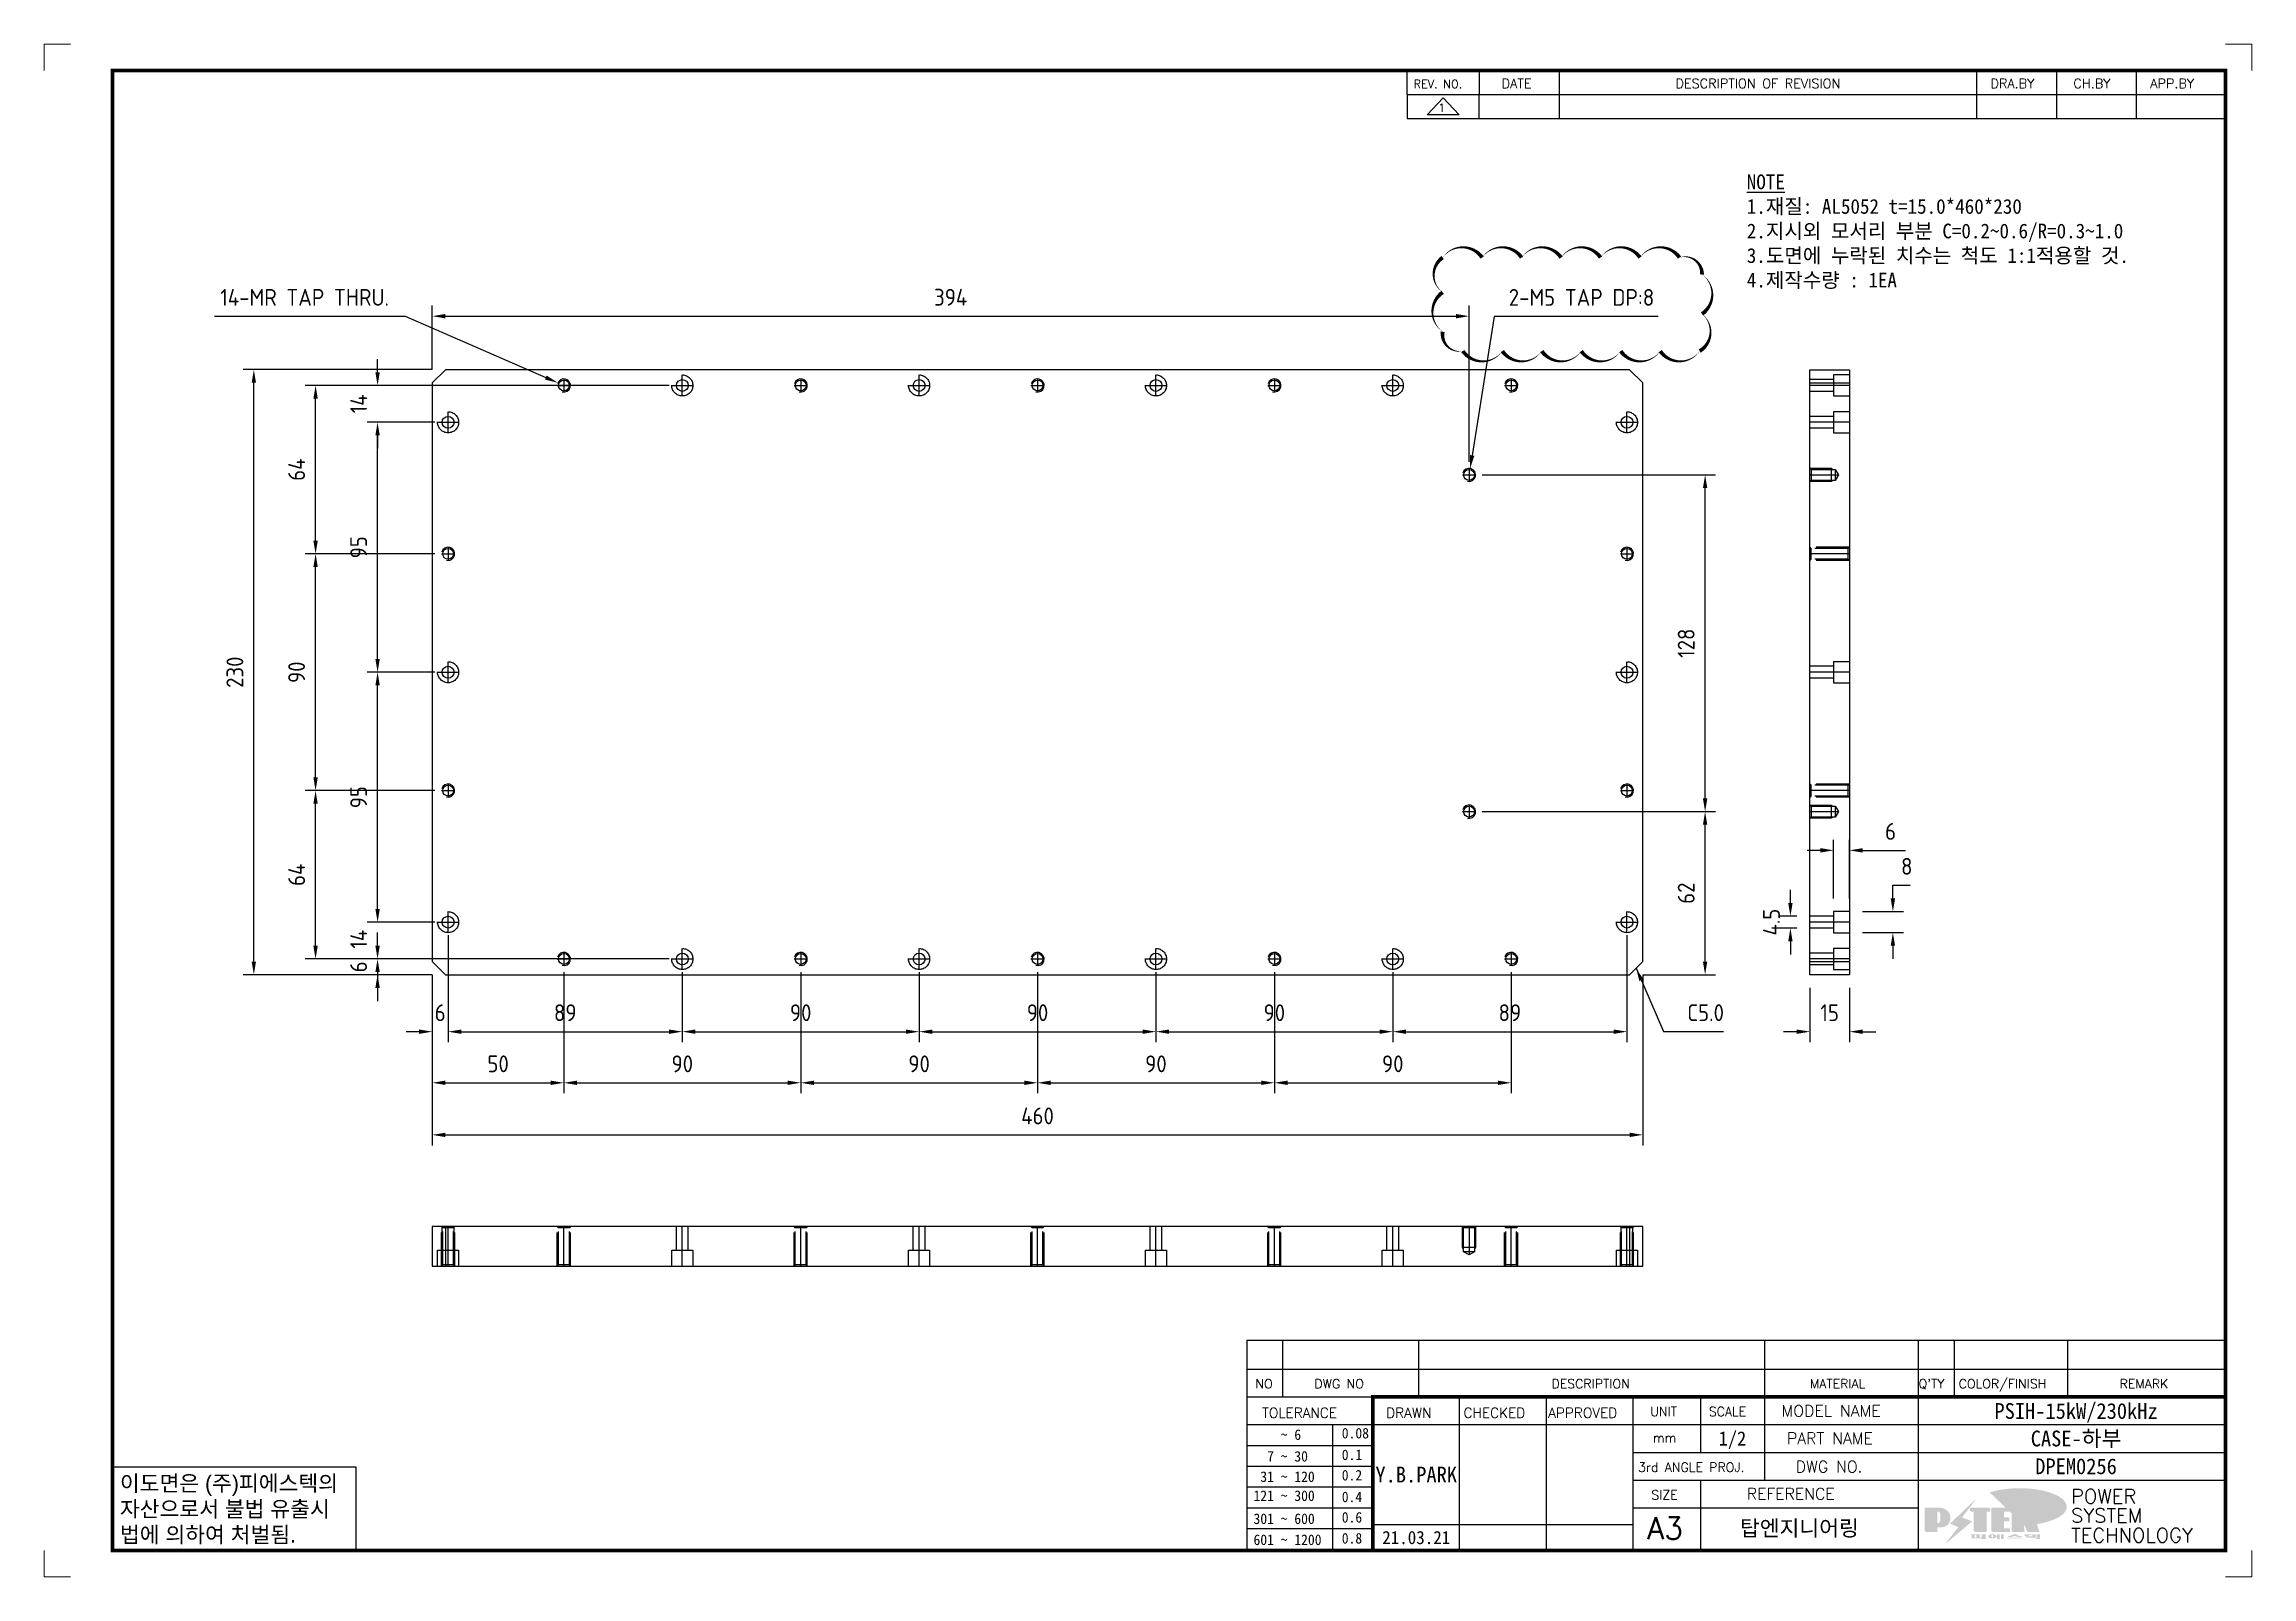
# Model space of a CAD drawing. Header units: millimetres. Extents: x -4251 to 2609, y -1673 to 4048.
# Drawn here: x -2525 to -1686, y -331 to 251 of the extents above; entities that cross this region are included whole.
import ezdxf
from ezdxf.enums import TextEntityAlignment as Align

# ---------------------------------------------------------------- set-up
doc = ezdxf.new("R2010")
doc.units = ezdxf.units.MM
doc.linetypes.add('CENTER', pattern=[50.8, 31.75, -6.35, 6.35, -6.35])
doc.linetypes.add('HIDDENX2', pattern=[19.05, 12.7, -6.35])
for name, color, linetype in [('CENTER', 1, 'CENTER'), ('FORMAT-1', 7, 'Continuous'), ('line', 3, 'Continuous'), ('THIN', 3, 'Continuous')]:
    doc.layers.add(name, color=color, linetype=linetype)
doc.styles.add('h1', font='')
doc.styles.add('HAN', font='')
doc.styles.add('RC', font='simplex.shx')
doc.styles.add('ROMANT', font='simplex.shx')
doc.styles.add('RT', font='simplex.shx', dxfattribs={"oblique": 15})
doc.styles.get("Standard").update_dxf_attribs({"font": 'ISOCP.SHX', "bigfont": 'WHGTXT.SHX'})
doc.styles.get('h1').set_extended_font_data('New Gulim')
doc.styles.get('HAN').set_extended_font_data('GulimChe')
doc.dimstyles.new('PS-2', dxfattribs={"dimscale": 2, "dimtxt": 3.2, "dimasz": 2.5, "dimexe": 2, "dimexo": 2.5, "dimgap": 2, "dimtad": 1, "dimtoh": 1, "dimrnd": 0.05, "dimzin": 12, "dimdsep": 46, "dimtxsty": 'Standard', "dimcen": 0, "dimclrt": 2, "dimazin": 3, "dimtfac": 1, "dimtofl": 0, "dimtmove": 0, "dimatfit": 3, "dimfxl": 0, "dimtolj": 1, "dimtzin": 0, "dimarcsym": 0})

msp = doc.modelspace()

# ---------------------------------------------------------------- texts
at = {"color": 2, "insert": (-1877.7053, 201.7897, -0.0003), "char_height": 5.600191, "attachment_point": 1, "style": 'HAN'}
msp.add_mtext_dynamic_manual_height_columns('{\\LNOTE\\P}1.재질: AL5052 t=15.0*460*230\\P2.지시외 모서리 부분 C=0.2~0.6/R=0.3~1.0\\P3.도면에 누락된 치수는 척도 1:1적용할 것.\\P{\\C1;4.제작수량 : 1EA}', width=794.617376, gutter_width=769.2954, heights=[449.7266], dxfattribs=at)
at = {"color": 2, "insert": (-1900.3279, -120.0145, 0), "char_height": 6.4, "attachment_point": 7}
msp.add_mtext('C5.0', dxfattribs=at)

# ---------------------------------------------------------------- blocks, each defined once
blk = doc.blocks.new('A$C21C50A8B')
at = {"color": 2, "linetype": 'HIDDENX2'}
for p, q in [((-226.25, -9), (-226.25, 0)), ((-221.75, -9), (-221.75, 0)), ((-212.25, -9), (-212.25, 0)), ((-207.75, -9), (-207.75, 0)), ((-162.5, -15), (-162.5, 0)), ((-157.5, -15), (-157.5, 0)), ((-117.25, -9), (-117.25, 0)), ((-112.75, -9), (-112.75, 0)), ((-72.5, -15), (-72.5, 0)), ((-67.5, -15), (-67.5, 0)), ((-22.25, -9), (-22.25, 0)), ((-17.75, -9), (-17.75, 0)), ((-8.25, -9), (-8.25, 0)), ((-3.75, -9), (-3.75, 0)), ((-192.5, -8), (-187.5, -8)), ((-162.07, -14.57), (-162.07, -0.43)), ((-157.93, -14.57), (-157.93, -0.43)), ((-72.07, -14.57), (-72.07, -0.43)), ((-67.93, -14.57), (-67.93, -0.43)), ((-64.5, -8), (-59.5, -8)), ((-192.07, -9.6), (-187.93, -9.6)), ((-64.07, -9.6), (-59.93, -9.6))]:
    blk.add_line(p, q, dxfattribs=at)
at = {"color": 4}
for p, q in [((-225, 0), (-225, -15)), ((-5, 0), (-5, -15))]:
    blk.add_line(p, q, dxfattribs=at)
blk.add_lwpolyline([(-230, -15), (0, -15), (0, 0), (-230, 0)], close=True, dxfattribs=at)
at = {"color": 2, "linetype": 'HIDDENX2'}
for points in [[(-192.5, 0), (-192.5, -8), (-192.07, -8.75)], [(-192.5, 0), (-192.07, -0.43), (-187.93, -0.43), (-187.5, 0)], [(-187.93, -8.75), (-187.5, -8), (-187.5, 0)], [(-157.5, 0), (-157.93, -0.43), (-162.07, -0.43), (-162.5, 0)], [(-67.5, 0), (-67.93, -0.43), (-72.07, -0.43), (-72.5, 0)], [(-64.5, 0), (-64.5, -8), (-64.07, -8.75)], [(-64.5, 0), (-64.07, -0.43), (-59.93, -0.43), (-59.5, 0)], [(-59.93, -8.75), (-59.5, -8), (-59.5, 0)], [(-192.07, -0.43), (-192.07, -9.6), (-190, -10.79), (-187.93, -9.6), (-187.93, -0.43)], [(-64.07, -0.43), (-64.07, -9.6), (-62, -10.79), (-59.93, -9.6), (-59.93, -0.43)], [(-228, -15), (-228, -9), (-220, -9), (-220, -15)], [(-214, -15), (-214, -9), (-206, -9), (-206, -15)], [(-157.5, -15), (-157.93, -14.57), (-162.07, -14.57), (-162.5, -15)], [(-119, -15), (-119, -9), (-111, -9), (-111, -15)], [(-67.5, -15), (-67.93, -14.57), (-72.07, -14.57), (-72.5, -15)], [(-24, -15), (-24, -9), (-16, -9), (-16, -15)], [(-10, -15), (-10, -9), (-2, -9), (-2, -15)]]:
    blk.add_lwpolyline(points, dxfattribs=at)
at = {"layer": 'CENTER'}
for p, q in [((-224, -15), (-224, 0)), ((-210, -15), (-210, 0)), ((-190, 0), (-190, -10.79)), ((-160, -15), (-160, 0)), ((-115, -15), (-115, 0)), ((-70, -15), (-70, 0)), ((-62, 0), (-62, -10.79)), ((-20, -15), (-20, 0)), ((-6, -15), (-6, 0))]:
    blk.add_line(p, q, dxfattribs=at)
blk = doc.blocks.new('re3')
at = {"color": 180}
for p, q in [((0, 0), (0, -4.55)), ((6.87, -0.64), (3.86, -3.91)), ((9.88, -3.91), (3.86, -3.91)), ((6.87, -0.64), (9.88, -3.91)), ((13.74, -4.55), (13.74, 0)), ((28.97, -4.55), (28.97, 0)), ((108.25, -4.55), (108.25, 0)), ((123.49, -4.55), (123.49, 0)), ((138.64, -4.55), (138.64, 0)), ((0, -4.55), (155.53, -4.55))]:
    blk.add_line(p, q, dxfattribs=at)
at = {"color": 2, "style": 'RC', "oblique": 15}
blk.add_attdef('REV.NO', text='', height=1.56, dxfattribs=at).set_placement((6.59, -2.56), align=Align.MIDDLE_CENTER)
blk.add_attdef('-1', text='', height=1.56, dxfattribs=at).set_placement((9.37, -1.66), align=Align.MIDDLE_LEFT)
at = {"color": 2, "style": 'HAN'}
for tag, p in [('REV.-DATE', (21.36, -2.28)), ('DRA.BY', (115.87, -2.28)), ('CH.BY', (131.07, -2.28)), ('APP.BY', (147.09, -2.28))]:
    blk.add_attdef(tag, text='', height=2.5, dxfattribs=at).set_placement(p, align=Align.MIDDLE_CENTER)
blk.add_attdef('DESCRIPTION-OF-REVISION', text='', height=2.5, dxfattribs=at).set_placement((31.61, -2.28), align=Align.MIDDLE_LEFT)
blk = doc.blocks.new('no3')
at = {"color": 180}
for p, q in [((0, 5.5), (0, 0)), ((0, 5.5), (186, 5.5)), ((6.79, 5.5), (6.79, 0)), ((32.74, 0.11), (32.74, 5.5)), ((98.4, 5.5), (98.4, 0)), ((127.61, 5.5), (127.61, 0)), ((134.43, 5.5), (134.43, 0)), ((155.98, 5.5), (155.98, 0))]:
    blk.add_line(p, q, dxfattribs=at)
at = {"color": 2, "style": 'HAN'}
for tag, p in [('PART-NO', (19.76, 2.75)), ('MATERIAL', (111.38, 2.75)), ("Q'TY", (131.02, 2.75)), ('COLOR/FINISH', (145.2, 2.75)), ('REMARK', (170.76, 2.75))]:
    blk.add_attdef(tag, text='', height=2.9, dxfattribs=at).set_placement(p, align=Align.MIDDLE_CENTER)
blk.add_attdef('DESCRIPTION', text='', height=2.9, dxfattribs=at).set_placement((34.51, 2.75), align=Align.MIDDLE_LEFT)
at = {"color": 2, "style": 'RT', "oblique": 15}
blk.add_attdef('NO', text='', height=1.74, dxfattribs=at).set_placement((3.38, 2.51), align=Align.MIDDLE_CENTER)
blk = doc.blocks.new('t3')
for p, q in [((0, 15.88), (46.25, 15.88)), ((0, 15.88), (0, 0)), ((46.25, 15.88), (46.25, 0)), ((0, 0), (46.25, 0))]:
    blk.add_line(p, q)
at = {"color": 1, "style": 'h1'}
for s, p in [('이도면은 (주)피에스텍의', (1.4, 11.29)), ('자산으로서 불법 유출시', (1.4, 6.41)), ('법에 의하여 처벌됨.', (1.4, 1.52))]:
    blk.add_text(s, height=3, dxfattribs=at).set_placement(p)
blk = doc.blocks.new('new LOGO')
at = {"layer": 'line'}
h = blk.add_hatch(color=1, dxfattribs=at)
h.paths.add_polyline_path([(41.5, 16.4), (54.3, 16.4, 1), (54.3, 82.9), (0, 82.9), (0, -0.1), (41.5, -0.1)])
h.paths.add_polyline_path([(41.5, 27.9), (41.5, 71.9), (43.6, 71.9, -0.414214), (54.6, 60.9), (54.6, 38.9, -0.414214), (43.6, 27.9)], flags=16)
h.paths.add_polyline_path([(214.7, 71.9), (227.5, 71.9), (227.5, 82.9), (159.7, 82.9), (159.7, 71.9), (172.5, 71.9), (172.5, -0.1), (214.7, -0.1)])
h.paths.add_polyline_path([(276, 37.4), (294.8, 37.4), (294.8, 49.1), (276, 49.1), (276, 71.9), (294.8, 71.9), (294.8, 82.9), (234.5, 82.9), (234.5, -0.1), (297, -0.1), (297, 10.9), (276, 10.9)])
h.paths.add_polyline_path([(347.2, 35.2), (359.7, -0.1), (400.5, -0.1), (379.6, 66.8), (399.7, 82.9), (380.6, 82.9), (347.2, 61.6), (347.2, 82.9), (305.5, 82.9), (305.5, -0.1), (347.2, -0.1)])
h = blk.add_hatch(color=250, dxfattribs=at)
h.paths.add_polyline_path([(44.5, 69.4), (46.6, 69.4, -0.129793), (52, 68, 0.221832), (43.6, 71.9), (41.5, 71.9), (41.5, 27.9), (43.6, 27.9, 0.02048), (44.5, 28)], flags=17)
h.paths.add_polyline_path([(44.5, 13.9), (57.3, 13.9, 0.72362), (77.1, 73.9, -0.679777), (54.3, 16.4), (41.5, 16.4), (41.5, -0.1), (3, -0.1), (3, -2.6), (44.5, -2.6)])
h.paths.add_polyline_path([(117.9, 14.2), (71.5, -44.4), (77.1, -39.6), (120.8, 15.6), (92, 28.9), (173.3, 106), (177.5, 111.4), (89.1, 27.6)])
h.paths.add_polyline_path([(162.7, 71.9), (162.7, 69.4), (172.5, 69.4), (172.5, 71.9)], flags=17)
h.paths.add_polyline_path([(217.7, 69.4), (230.5, 69.4), (230.5, 80.4), (227.5, 80.4), (227.5, 71.9), (214.7, 71.9), (214.7, -0.1), (175.5, -0.1), (175.5, -2.6), (217.7, -2.6)])
h.paths.add_polyline_path([(297.8, 46.6), (294.8, 46.6), (294.8, 37.4), (276, 37.4), (276, 10.9), (279, 10.9), (279, 34.9), (297.8, 34.9)])
h.paths.add_polyline_path([(300, 8.4), (297, 8.4), (297, -0.1), (237.5, -0.1), (237.5, -2.6), (300, -2.6)])
h.paths.add_polyline_path([(297.8, 80.4), (294.8, 80.4), (294.8, 71.9), (276, 71.9), (276, 49.1), (279, 49.1), (279, 69.4), (297.8, 69.4)])
h.paths.add_polyline_path([(350.2, 80.4), (347.2, 80.4), (347.2, 61.6), (350.2, 63.5)])
h.paths.add_polyline_path([(350.2, 26.7), (347.2, 35.2), (347.2, -0.1), (308.5, -0.1), (308.5, -2.6), (350.2, -2.6)])
h.paths.add_polyline_path([(402.7, 80.4), (396.5, 80.4), (379.6, 66.8), (400.5, -0.1), (361.8, -0.1), (362.7, -2.6), (403.5, -2.6), (382.6, 64.3)])
blk.add_hatch(color=5, dxfattribs=at).paths.add_polyline_path([(166.3, 35), (131, 49), (180.4, 112.7), (92, 28.9), (120.8, 15.6), (74.4, -43)])
h = blk.add_hatch(color=253, dxfattribs=at)
edge = h.paths.add_edge_path()
edge.add_ellipse((333.9, 86.4), major_axis=(-165.9, 0), ratio=0.39426, start_angle=111.51268, end_angle=334.46902)
edge.add_ellipse((314.1, 81.2), major_axis=(-153.7, 0), ratio=0.40699, start_angle=121.30662, end_angle=327.74369, ccw=False)
edge.add_line((394, 27.8), (394.7, 25.6))
h = blk.add_hatch(color=250, dxfattribs=at)
edge = h.paths.add_edge_path()
edge.add_ellipse((237.8, -17.6), major_axis=(-14.3, 0), ratio=0.526336, start_angle=192.2456, end_angle=269.07481)
edge.add_line((238.1, -10.1), (237.6, -10.1))
edge.add_ellipse((237.8, -17.6), major_axis=(-14.3, 0), ratio=0.526336, start_angle=270.92519, end_angle=449.07481)
edge.add_line((237.6, -25.1), (238.1, -25.1))
edge.add_ellipse((237.8, -17.6), major_axis=(-14.3, 0), ratio=0.526336, start_angle=450.92519, end_angle=527.7544)
edge.add_line((251.7, -19.2), (254.1, -19.2))
edge.add_line((254.1, -19.2), (254.1, -27.1))
edge.add_line((254.1, -27.1), (263.1, -27.1))
edge.add_line((263.1, -27.1), (263.1, -10.1))
edge.add_line((263.1, -10.1), (254.1, -10.1))
edge.add_line((254.1, -10.1), (254.1, -16))
edge.add_line((254.1, -16), (251.7, -16))
h.paths.add_polyline_path([(241, -16.4), (241, -18.7, -1), (234.4, -18.7), (234.4, -16.4, -1)], flags=16)
h.paths.add_polyline_path([(278.2, -10.1), (268.1, -10.1), (268.1, -27.1), (278.2, -27.1)])
h.paths.add_polyline_path([(310.3, -10.1), (310.3, -11.1, -0.157169), (289.3, -17.5), (294, -19.9, 0.128407), (316.3, -15.9, 0.128407), (338.6, -19.9), (343.3, -17.5, -0.157169), (322.2, -11.1), (322.2, -10.1)])
h.paths.add_polyline_path([(342.1, -25.1), (342.1, -22.3), (290.4, -22.3), (290.4, -25.1)])
h.paths.add_polyline_path([(352, -10.1), (352, -16.2, 0.414214), (354, -18.2), (378.7, -18.2), (378.7, -19.6), (390.2, -19.6), (390.2, -10.1), (378.7, -10.1), (378.7, -13.6), (374.7, -13.6), (374.7, -15.1), (378.7, -15.1), (378.7, -16.2), (364.7, -16.2), (364.7, -15.1), (371.2, -15.1), (371.2, -13.6), (364.7, -13.6), (364.7, -12.6), (374.7, -12.6), (374.7, -10.1)])
h.paths.add_polyline_path([(393.8, -10.1), (393.8, -19.6), (405, -19.6), (405, -10.1)])
h.paths.add_polyline_path([(405, -27.1), (405, -20.9), (356.8, -20.9), (356.8, -23), (391.8, -23), (391.8, -27.1)])
h.paths.add_polyline_path([(200.4, -10.1), (200.4, -22.3), (193.2, -22.3), (193.2, -12.6), (196.6, -12.6), (196.6, -10.1), (161, -10.1), (161, -12.6), (164.5, -12.6), (164.5, -22.3), (161, -22.3), (161, -25.1), (200.4, -25.1), (200.4, -27.1), (213.9, -27.1), (213.9, -10.1)])
h.paths.add_polyline_path([(182, -12.6), (175.6, -12.6), (175.6, -22.3), (182, -22.3)], flags=17)
blk = doc.blocks.new('format-3')
at = {"color": 3, "lineweight": 9}
for p, q in [((0, 286.3), (0, 291.3)), ((5, 291.3), (0, 291.3)), ((414.5, 291.3), (419.5, 291.3)), ((419.5, 286.3), (419.5, 291.3)), ((0, 5), (0, 0)), ((419.5, 5), (419.5, 0)), ((5, 0), (0, 0)), ((414.5, 0), (419.5, 0))]:
    blk.add_line(p, q, dxfattribs=at)
at = {"color": 180}
for p, q in [((258.97, 281.75), (258.97, 286.3)), ((272.71, 281.75), (272.71, 286.3)), ((287.94, 281.75), (287.94, 286.3)), ((367.22, 281.75), (367.22, 286.3)), ((382.45, 281.75), (382.45, 286.3)), ((397.61, 281.75), (397.61, 286.3)), ((258.97, 281.75), (414.5, 281.75)), ((228.5, 39.49), (228.5, 5)), ((228.5, 39.49), (414.5, 39.49)), ((235.29, 39.49), (235.29, 34.21)), ((261.24, 34.21), (261.24, 39.49)), ((326.9, 39.49), (326.9, 34.21)), ((356.11, 39.49), (356.11, 34.21)), ((362.93, 39.49), (362.93, 34.21)), ((384.48, 39.49), (384.48, 34.21)), ((228.5, 34.21), (252.48, 34.21)), ((268.96, 5), (268.96, 34.21)), ((285.45, 5), (285.45, 34.21)), ((301.94, 5), (301.94, 34.21)), ((314.72, 34.21), (314.72, 23.65)), ((326.9, 34.21), (326.9, 18.37)), ((356.11, 34.21), (356.11, 5)), ((228.5, 28.93), (252.48, 28.93)), ((244.89, 5.23), (244.89, 28.93)), ((252.48, 28.93), (414.5, 28.93)), ((228.5, 24.98), (252.48, 24.98)), ((228.5, 21.03), (252.48, 21.03)), ((301.94, 23.65), (414.5, 23.65)), ((228.5, 17.08), (252.48, 17.08)), ((301.94, 18.37), (414.5, 18.37)), ((314.72, 18.37), (314.72, 5)), ((228.5, 13.13), (252.48, 13.13)), ((301.94, 13.09), (356.11, 13.09)), ((228.5, 9.18), (252.48, 9.18)), ((252.48, 9.95), (301.94, 9.95))]:
    blk.add_line(p, q, dxfattribs=at)
at = {"const_width": 0.7}
blk.add_lwpolyline([(252.48, 5), (252.48, 34.21), (414.5, 34.21)], dxfattribs=at)
at = {"layer": 'FORMAT-1', "const_width": 0.7}
blk.add_lwpolyline([(13, 5), (13, 286.3), (414.5, 286.3), (414.5, 5)], close=True, dxfattribs=at)
blk.add_blockref('t3', (13, 5))
at = {"xscale": 0.05400000000000027, "yscale": 0.05400000000000027, "zscale": 0.05400000000000027}
blk.add_blockref('new LOGO', (357.35, 8.65), dxfattribs=at)
at = {"color": 2}
for s, height, style, p in [('REV. NO.', 1.56, 'RC', (260.23, 282.95)), ('DATE', 1.788, 'RC', (276.95, 282.94)), ('DESCRIPTION OF REVISION', 1.7875, 'RC', (309.98, 282.94)), ('DRA.BY', 1.788, 'RC', (369.83, 282.94)), ('CH.BY', 1.788, 'RC', (385.59, 282.94)), ('APP.BY', 1.788, 'RC', (400.18, 282.94)), ('COLOR/FINISH', 1.7424, 'RC', (363.8, 35.83)), ('NO', 1.742, 'RC', (230.16, 35.83)), ('DWG NO', 1.742, 'RC', (241.36, 35.83)), ('DESCRIPTION', 1.7424, 'RC', (286.43, 35.83)), ('MATERIAL', 1.742, 'RC', (335.52, 35.83)), ("Q'TY", 1.742, 'RC', (356.17, 35.83)), ('REMARK', 1.742, 'RC', (394.37, 35.83)), (' TOLERANCE', 1.9, 'RC', (230.11, 30.22)), ('DRAWN', 1.9, 'RC', (255, 30.22)), ('CHECKED', 1.9, 'RC', (269.71, 30.22)), ('APPROVED', 1.9, 'RC', (285.8, 30.22)), ('UNIT', 1.742, 'RC', (305.19, 30.55)), ('SCALE', 1.742, 'RC', (316.32, 30.55)), ('MODEL NAME', 2.178, 'RC', (330.12, 30.46)), ('    ~ 6', 2, 'HAN', (229.8, 26.03)), ('0.08', 2, 'HAN', (246.57, 26.31)), ('mm', 1.742, 'RC', (305.67, 25.56)), ('PART NAME', 2.178, 'RC', (331.17, 25.24)), ('  7 ~ 30', 2, 'HAN', (229.8, 21.91)), ('0.1', 2, 'HAN', (246.57, 22.2)), ('3rd ANGLE PROJ.', 1.7424, 'RC', (302.87, 19.97)), ('DWG NO.', 2.178, 'RC', (332.84, 19.85)), (' 31 ~ 120', 2, 'HAN', (229.8, 18.04)), ('0.2', 2, 'HAN', (246.57, 18.32)), ('REFERENCE', 2.178, 'RC', (323.52, 14.69)), ('121 ~ 300', 2, 'HAN', (229.8, 14.42)), ('0.4', 2, 'HAN', (246.57, 14.2)), ('SIZE', 1.742, 'RC', (305.39, 14.71)), ('301 ~ 600', 2, 'HAN', (229.8, 10.04)), ('0.6', 2, 'HAN', (246.57, 10.32)), ('601 ~ 1200', 2, 'HAN', (229.8, 6.05)), ('0.8', 2, 'HAN', (246.57, 6.33))]:
    blk.add_text(s, height=height, dxfattribs=dict(at, style=style)).set_placement(p)
at = {"style": 'ROMANT'}
for s, p in [('SYSTEM', (385.15, 10.31)), ('POWER', (385.15, 13.96)), ('TECHNOLOGY', (385.15, 6.56))]:
    blk.add_text(s, height=2.7, dxfattribs=at).set_placement(p)
at = {"color": 2, "lineweight": 25, "style": 'RC'}
blk.add_text('A3', height=4.182, dxfattribs=at).set_placement((304.61, 7.14))
at = {"style": 'HAN'}
for tag, height, p in [('MODEL-NAME', 3, (386.1, 31.53)), ('SCALE', 2.7, (320.81, 26.29)), ('PART-NAME', 3, (386.1, 26.29)), ('CH-BY', 3, (277.21, 19.44)), ('DWG-NO', 3, (386.1, 21.01)), ('DRA-BY', 3, (260.72, 19.44)), ('APP-BY', 3, (293.7, 19.44)), ('DRA-DATE', 2.5, (260.72, 7.47)), ('CH-DATE', 2.5, (277.21, 7.47)), ('APP-DATE', 2.5, (293.7, 7.47)), ('관련업체', 3, (333.52, 9.26))]:
    blk.add_attdef(tag, text='', height=height, dxfattribs=at).set_placement(p, align=Align.MIDDLE_CENTER)
blk = doc.blocks.new('*D1207')
at = {"color": 0, "lineweight": -2}
for p, q in [((-2371.25, -87.4), (-2371.25, -128.04)), ((-2377.25, -102.4), (-2377.25, -128.04)), ((-2382.25, -124.04), (-2387.25, -124.04)), ((-2366.25, -124.04), (-2361.25, -124.04))]:
    blk.add_line(p, q, dxfattribs=at)
at = {"color": 0}
for points in [[(-2382.25, -123.21), (-2382.25, -124.87), (-2377.25, -124.04)], [(-2366.25, -123.21), (-2366.25, -124.87), (-2371.25, -124.04)]]:
    blk.add_solid(points, dxfattribs=at)
at = {"layer": 'DEFPOINTS', "color": 0}
for p in [(-2371.25, -82.4), (-2377.25, -97.4), (-2371.25, -124.04)]:
    blk.add_point(p, dxfattribs=at)
at = {"color": 2, "insert": (-2374.25, -116.84), "char_height": 6.4, "attachment_point": 5}
blk.add_mtext('\\A1;6', dxfattribs=at)
blk = doc.blocks.new('*D1208')
at = {"color": 0, "lineweight": -2}
for p, q in [((-2371.25, -87.4), (-2371.25, -128.04)), ((-2282.25, -101.4), (-2282.25, -128.04)), ((-2366.25, -124.04), (-2287.25, -124.04))]:
    blk.add_line(p, q, dxfattribs=at)
at = {"color": 0}
for points in [[(-2366.25, -123.21), (-2366.25, -124.87), (-2371.25, -124.04)], [(-2287.25, -123.21), (-2287.25, -124.87), (-2282.25, -124.04)]]:
    blk.add_solid(points, dxfattribs=at)
at = {"layer": 'DEFPOINTS', "color": 0}
for p in [(-2371.25, -82.4), (-2282.25, -96.4), (-2282.25, -124.04)]:
    blk.add_point(p, dxfattribs=at)
at = {"color": 2, "insert": (-2326.75, -116.84), "char_height": 6.4, "attachment_point": 5}
blk.add_mtext('\\A1;89', dxfattribs=at)
blk = doc.blocks.new('*D1209')
at = {"color": 0, "lineweight": -2}
for p, q in [((-2282.25, -101.4), (-2282.25, -128.04)), ((-2192.25, -101.4), (-2192.25, -128.04)), ((-2277.25, -124.04), (-2197.25, -124.04))]:
    blk.add_line(p, q, dxfattribs=at)
at = {"color": 0}
for points in [[(-2277.25, -123.21), (-2277.25, -124.87), (-2282.25, -124.04)], [(-2197.25, -123.21), (-2197.25, -124.87), (-2192.25, -124.04)]]:
    blk.add_solid(points, dxfattribs=at)
at = {"layer": 'DEFPOINTS', "color": 0}
for p in [(-2282.25, -96.4), (-2192.25, -96.4), (-2192.25, -124.04)]:
    blk.add_point(p, dxfattribs=at)
at = {"color": 2, "insert": (-2237.25, -116.84), "char_height": 6.4, "attachment_point": 5}
blk.add_mtext('\\A1;90', dxfattribs=at)
blk = doc.blocks.new('*D1210')
at = {"color": 0, "lineweight": -2}
for p, q in [((-2192.25, -101.4), (-2192.25, -128.04)), ((-2102.25, -101.4), (-2102.25, -128.04)), ((-2187.25, -124.04), (-2107.25, -124.04))]:
    blk.add_line(p, q, dxfattribs=at)
at = {"color": 0}
for points in [[(-2187.25, -123.21), (-2187.25, -124.87), (-2192.25, -124.04)], [(-2107.25, -123.21), (-2107.25, -124.87), (-2102.25, -124.04)]]:
    blk.add_solid(points, dxfattribs=at)
at = {"layer": 'DEFPOINTS', "color": 0}
for p in [(-2192.25, -96.4), (-2102.25, -96.4), (-2102.25, -124.04)]:
    blk.add_point(p, dxfattribs=at)
at = {"color": 2, "insert": (-2147.25, -116.84), "char_height": 6.4, "attachment_point": 5}
blk.add_mtext('\\A1;90', dxfattribs=at)
blk = doc.blocks.new('*D1211')
at = {"color": 0, "lineweight": -2}
for p, q in [((-2102.25, -101.4), (-2102.25, -128.04)), ((-2012.25, -101.4), (-2012.25, -128.04)), ((-2097.25, -124.04), (-2017.25, -124.04))]:
    blk.add_line(p, q, dxfattribs=at)
at = {"color": 0}
for points in [[(-2097.25, -123.21), (-2097.25, -124.87), (-2102.25, -124.04)], [(-2017.25, -123.21), (-2017.25, -124.87), (-2012.25, -124.04)]]:
    blk.add_solid(points, dxfattribs=at)
at = {"layer": 'DEFPOINTS', "color": 0}
for p in [(-2102.25, -96.4), (-2012.25, -96.4), (-2012.25, -124.04)]:
    blk.add_point(p, dxfattribs=at)
at = {"color": 2, "insert": (-2057.25, -116.84), "char_height": 6.4, "attachment_point": 5}
blk.add_mtext('\\A1;90', dxfattribs=at)
blk = doc.blocks.new('*D1212')
at = {"color": 0, "lineweight": -2}
for p, q in [((-1923.25, -87.4), (-1923.25, -128.04)), ((-2012.25, -101.4), (-2012.25, -128.04)), ((-2007.25, -124.04), (-1928.25, -124.04))]:
    blk.add_line(p, q, dxfattribs=at)
at = {"color": 0}
for points in [[(-2007.25, -123.21), (-2007.25, -124.87), (-2012.25, -124.04)], [(-1928.25, -123.21), (-1928.25, -124.87), (-1923.25, -124.04)]]:
    blk.add_solid(points, dxfattribs=at)
at = {"layer": 'DEFPOINTS', "color": 0}
for p in [(-1923.25, -82.4), (-2012.25, -96.4), (-1923.25, -124.04)]:
    blk.add_point(p, dxfattribs=at)
at = {"color": 2, "insert": (-1967.75, -116.84), "char_height": 6.4, "attachment_point": 5}
blk.add_mtext('\\A1;89', dxfattribs=at)
blk = doc.blocks.new('*D1213')
at = {"color": 0, "lineweight": -2}
for p, q in [((-2377.25, -102.4), (-2377.25, -147.47)), ((-2327.25, -101.4), (-2327.25, -147.47)), ((-2372.25, -143.47), (-2332.25, -143.47))]:
    blk.add_line(p, q, dxfattribs=at)
at = {"color": 0}
for points in [[(-2372.25, -142.64), (-2372.25, -144.3), (-2377.25, -143.47)], [(-2332.25, -142.64), (-2332.25, -144.3), (-2327.25, -143.47)]]:
    blk.add_solid(points, dxfattribs=at)
at = {"layer": 'DEFPOINTS', "color": 0}
for p in [(-2377.25, -97.4), (-2327.25, -96.4), (-2327.25, -143.47)]:
    blk.add_point(p, dxfattribs=at)
at = {"color": 2, "insert": (-2352.25, -136.27), "char_height": 6.4, "attachment_point": 5}
blk.add_mtext('\\A1;50', dxfattribs=at)
blk = doc.blocks.new('*D1214')
at = {"color": 0, "lineweight": -2}
for p, q in [((-2327.25, -101.4), (-2327.25, -147.47)), ((-2237.25, -101.4), (-2237.25, -147.47)), ((-2322.25, -143.47), (-2242.25, -143.47))]:
    blk.add_line(p, q, dxfattribs=at)
at = {"color": 0}
for points in [[(-2322.25, -142.64), (-2322.25, -144.3), (-2327.25, -143.47)], [(-2242.25, -142.64), (-2242.25, -144.3), (-2237.25, -143.47)]]:
    blk.add_solid(points, dxfattribs=at)
at = {"layer": 'DEFPOINTS', "color": 0}
for p in [(-2327.25, -96.4), (-2237.25, -96.4), (-2237.25, -143.47)]:
    blk.add_point(p, dxfattribs=at)
at = {"color": 2, "insert": (-2282.25, -136.27), "char_height": 6.4, "attachment_point": 5}
blk.add_mtext('\\A1;90', dxfattribs=at)
blk = doc.blocks.new('*D1215')
at = {"color": 0, "lineweight": -2}
for p, q in [((-2237.25, -101.4), (-2237.25, -147.47)), ((-2147.25, -101.4), (-2147.25, -147.47)), ((-2232.25, -143.47), (-2152.25, -143.47))]:
    blk.add_line(p, q, dxfattribs=at)
at = {"color": 0}
for points in [[(-2232.25, -142.64), (-2232.25, -144.3), (-2237.25, -143.47)], [(-2152.25, -142.64), (-2152.25, -144.3), (-2147.25, -143.47)]]:
    blk.add_solid(points, dxfattribs=at)
at = {"layer": 'DEFPOINTS', "color": 0}
for p in [(-2237.25, -96.4), (-2147.25, -96.4), (-2147.25, -143.47)]:
    blk.add_point(p, dxfattribs=at)
at = {"color": 2, "insert": (-2192.25, -136.27), "char_height": 6.4, "attachment_point": 5}
blk.add_mtext('\\A1;90', dxfattribs=at)
blk = doc.blocks.new('*D1216')
at = {"color": 0, "lineweight": -2}
for p, q in [((-2147.25, -101.4), (-2147.25, -147.47)), ((-2057.25, -101.4), (-2057.25, -147.47)), ((-2142.25, -143.47), (-2062.25, -143.47))]:
    blk.add_line(p, q, dxfattribs=at)
at = {"color": 0}
for points in [[(-2142.25, -142.64), (-2142.25, -144.3), (-2147.25, -143.47)], [(-2062.25, -142.64), (-2062.25, -144.3), (-2057.25, -143.47)]]:
    blk.add_solid(points, dxfattribs=at)
at = {"layer": 'DEFPOINTS', "color": 0}
for p in [(-2147.25, -96.4), (-2057.25, -96.4), (-2057.25, -143.47)]:
    blk.add_point(p, dxfattribs=at)
at = {"color": 2, "insert": (-2102.25, -136.27), "char_height": 6.4, "attachment_point": 5}
blk.add_mtext('\\A1;90', dxfattribs=at)
blk = doc.blocks.new('*D1217')
at = {"color": 0, "lineweight": -2}
for p, q in [((-2057.25, -101.4), (-2057.25, -147.47)), ((-1967.25, -101.4), (-1967.25, -147.47)), ((-2052.25, -143.47), (-1972.25, -143.47))]:
    blk.add_line(p, q, dxfattribs=at)
at = {"color": 0}
for points in [[(-2052.25, -142.64), (-2052.25, -144.3), (-2057.25, -143.47)], [(-1972.25, -142.64), (-1972.25, -144.3), (-1967.25, -143.47)]]:
    blk.add_solid(points, dxfattribs=at)
at = {"layer": 'DEFPOINTS', "color": 0}
for p in [(-2057.25, -96.4), (-1967.25, -96.4), (-1967.25, -143.47)]:
    blk.add_point(p, dxfattribs=at)
at = {"color": 2, "insert": (-2012.25, -136.27), "char_height": 6.4, "attachment_point": 5}
blk.add_mtext('\\A1;90', dxfattribs=at)
blk = doc.blocks.new('*D1218')
at = {"color": 0, "lineweight": -2}
for p, q in [((-2377.25, -102.4), (-2377.25, -167.26)), ((-1917.25, -102.4), (-1917.25, -167.26)), ((-2372.25, -163.26), (-1922.25, -163.26))]:
    blk.add_line(p, q, dxfattribs=at)
at = {"color": 0}
for points in [[(-2372.25, -162.43), (-2372.25, -164.1), (-2377.25, -163.26)], [(-1922.25, -162.43), (-1922.25, -164.1), (-1917.25, -163.26)]]:
    blk.add_solid(points, dxfattribs=at)
at = {"layer": 'DEFPOINTS', "color": 0}
for p in [(-2377.25, -97.4), (-1917.25, -97.4), (-1917.25, -163.26)]:
    blk.add_point(p, dxfattribs=at)
at = {"color": 2, "insert": (-2147.25, -156.06), "char_height": 6.4, "attachment_point": 5}
blk.add_mtext('\\A1;460', dxfattribs=at)
blk = doc.blocks.new('*D1219')
at = {"color": 0, "lineweight": -2}
for p, q in [((-2398.06, -91.4), (-2398.06, -86.4)), ((-2287.25, -96.4), (-2402.06, -96.4)), ((-2377.25, -102.4), (-2402.06, -102.4)), ((-2398.06, -107.4), (-2398.06, -112.4))]:
    blk.add_line(p, q, dxfattribs=at)
at = {"color": 0}
for points in [[(-2398.89, -91.4), (-2397.22, -91.4), (-2398.06, -96.4)], [(-2398.89, -107.4), (-2397.22, -107.4), (-2398.06, -102.4)]]:
    blk.add_solid(points, dxfattribs=at)
at = {"layer": 'DEFPOINTS', "color": 0}
for p in [(-2398.06, -96.4), (-2282.25, -96.4), (-2372.25, -102.4)]:
    blk.add_point(p, dxfattribs=at)
at = {"color": 2, "insert": (-2405.26, -99.4), "char_height": 6.4, "attachment_point": 5, "rotation": 90}
blk.add_mtext('\\A1;6', dxfattribs=at)
blk = doc.blocks.new('*D1220')
at = {"color": 0, "lineweight": -2}
for p, q in [((-2398.06, -77.4), (-2398.06, -72.4)), ((-2376.25, -82.4), (-2402.06, -82.4)), ((-2287.25, -96.4), (-2402.06, -96.4)), ((-2398.06, -101.4), (-2398.06, -106.4))]:
    blk.add_line(p, q, dxfattribs=at)
at = {"color": 0}
for points in [[(-2398.89, -77.4), (-2397.22, -77.4), (-2398.06, -82.4)], [(-2398.89, -101.4), (-2397.22, -101.4), (-2398.06, -96.4)]]:
    blk.add_solid(points, dxfattribs=at)
at = {"layer": 'DEFPOINTS', "color": 0}
for p in [(-2398.06, -82.4), (-2371.25, -82.4), (-2282.25, -96.4)]:
    blk.add_point(p, dxfattribs=at)
at = {"color": 2, "insert": (-2405.26, -88.9), "char_height": 6.4, "attachment_point": 5, "rotation": 90}
blk.add_mtext('\\A1;14', dxfattribs=at)
blk = doc.blocks.new('*D1221')
at = {"color": 0, "lineweight": -2}
for p, q in [((-2376.25, 12.6), (-2402.06, 12.6)), ((-2398.06, -77.4), (-2398.06, 7.6)), ((-2376.25, -82.4), (-2402.06, -82.4))]:
    blk.add_line(p, q, dxfattribs=at)
at = {"color": 0}
for points in [[(-2398.89, 7.6), (-2397.22, 7.6), (-2398.06, 12.6)], [(-2398.89, -77.4), (-2397.22, -77.4), (-2398.06, -82.4)]]:
    blk.add_solid(points, dxfattribs=at)
at = {"layer": 'DEFPOINTS', "color": 0}
for p in [(-2398.06, 12.6), (-2371.25, 12.6), (-2371.25, -82.4)]:
    blk.add_point(p, dxfattribs=at)
at = {"color": 2, "insert": (-2405.26, -34.9), "char_height": 6.4, "attachment_point": 5, "rotation": 90}
blk.add_mtext('\\A1;95', dxfattribs=at)
blk = doc.blocks.new('*D1222')
at = {"color": 0, "lineweight": -2}
for p, q in [((-2376.25, 107.6), (-2402.06, 107.6)), ((-2398.06, 17.6), (-2398.06, 102.6)), ((-2376.25, 12.6), (-2402.06, 12.6))]:
    blk.add_line(p, q, dxfattribs=at)
at = {"color": 0}
for points in [[(-2398.89, 102.6), (-2397.22, 102.6), (-2398.06, 107.6)], [(-2398.89, 17.6), (-2397.22, 17.6), (-2398.06, 12.6)]]:
    blk.add_solid(points, dxfattribs=at)
at = {"layer": 'DEFPOINTS', "color": 0}
for p in [(-2398.06, 107.6), (-2371.25, 107.6), (-2371.25, 12.6)]:
    blk.add_point(p, dxfattribs=at)
at = {"color": 2, "insert": (-2405.26, 60.1), "char_height": 6.4, "attachment_point": 5, "rotation": 90}
blk.add_mtext('\\A1;95', dxfattribs=at)
blk = doc.blocks.new('*D1223')
at = {"color": 0, "lineweight": -2}
for p, q in [((-2398.06, 126.6), (-2398.06, 131.6)), ((-2287.25, 121.6), (-2402.06, 121.6)), ((-2376.25, 107.6), (-2402.06, 107.6)), ((-2398.06, 102.6), (-2398.06, 97.6))]:
    blk.add_line(p, q, dxfattribs=at)
at = {"color": 0}
for points in [[(-2398.89, 126.6), (-2397.22, 126.6), (-2398.06, 121.6)], [(-2398.89, 102.6), (-2397.22, 102.6), (-2398.06, 107.6)]]:
    blk.add_solid(points, dxfattribs=at)
at = {"layer": 'DEFPOINTS', "color": 0}
for p in [(-2398.06, 121.6), (-2282.25, 121.6), (-2371.25, 107.6)]:
    blk.add_point(p, dxfattribs=at)
at = {"color": 2, "insert": (-2405.26, 114.6), "char_height": 6.4, "attachment_point": 5, "rotation": 90}
blk.add_mtext('\\A1;14', dxfattribs=at)
blk = doc.blocks.new('*D1225')
at = {"color": 0, "lineweight": -2}
for p, q in [((-2376.25, -32.4), (-2425.62, -32.4)), ((-2421.62, -91.4), (-2421.62, -37.4)), ((-2332.25, -96.4), (-2425.62, -96.4))]:
    blk.add_line(p, q, dxfattribs=at)
at = {"color": 0}
for points in [[(-2422.45, -37.4), (-2420.79, -37.4), (-2421.62, -32.4)], [(-2422.45, -91.4), (-2420.79, -91.4), (-2421.62, -96.4)]]:
    blk.add_solid(points, dxfattribs=at)
at = {"layer": 'DEFPOINTS', "color": 0}
for p in [(-2421.62, -32.4), (-2371.25, -32.4), (-2327.25, -96.4)]:
    blk.add_point(p, dxfattribs=at)
at = {"color": 2, "insert": (-2428.82, -64.4), "char_height": 6.4, "attachment_point": 5, "rotation": 90}
blk.add_mtext('\\A1;64', dxfattribs=at)
blk = doc.blocks.new('*D1226')
at = {"color": 0, "lineweight": -2}
for p, q in [((-2376.25, 57.6), (-2425.62, 57.6)), ((-2421.62, -27.4), (-2421.62, 52.6)), ((-2376.25, -32.4), (-2425.62, -32.4))]:
    blk.add_line(p, q, dxfattribs=at)
at = {"color": 0}
for points in [[(-2422.45, 52.6), (-2420.79, 52.6), (-2421.62, 57.6)], [(-2422.45, -27.4), (-2420.79, -27.4), (-2421.62, -32.4)]]:
    blk.add_solid(points, dxfattribs=at)
at = {"layer": 'DEFPOINTS', "color": 0}
for p in [(-2421.62, 57.6), (-2371.25, 57.6), (-2371.25, -32.4)]:
    blk.add_point(p, dxfattribs=at)
at = {"color": 2, "insert": (-2428.82, 12.6), "char_height": 6.4, "attachment_point": 5, "rotation": 90}
blk.add_mtext('\\A1;90', dxfattribs=at)
blk = doc.blocks.new('*D1227')
at = {"color": 0, "lineweight": -2}
for p, q in [((-2332.25, 121.6), (-2425.62, 121.6)), ((-2421.62, 62.6), (-2421.62, 116.6)), ((-2376.25, 57.6), (-2425.62, 57.6))]:
    blk.add_line(p, q, dxfattribs=at)
at = {"color": 0}
for points in [[(-2422.45, 116.6), (-2420.79, 116.6), (-2421.62, 121.6)], [(-2422.45, 62.6), (-2420.79, 62.6), (-2421.62, 57.6)]]:
    blk.add_solid(points, dxfattribs=at)
at = {"layer": 'DEFPOINTS', "color": 0}
for p in [(-2421.62, 121.6), (-2327.25, 121.6), (-2371.25, 57.6)]:
    blk.add_point(p, dxfattribs=at)
at = {"color": 2, "insert": (-2428.82, 89.6), "char_height": 6.4, "attachment_point": 5, "rotation": 90}
blk.add_mtext('\\A1;64', dxfattribs=at)
blk = doc.blocks.new('*D1228')
at = {"color": 0, "lineweight": -2}
for p, q in [((-2377.25, 127.6), (-2449.08, 127.6)), ((-2445.08, -97.4), (-2445.08, 122.6)), ((-2377.25, -102.4), (-2449.08, -102.4))]:
    blk.add_line(p, q, dxfattribs=at)
at = {"color": 0}
for points in [[(-2445.91, 122.6), (-2444.25, 122.6), (-2445.08, 127.6)], [(-2445.91, -97.4), (-2444.25, -97.4), (-2445.08, -102.4)]]:
    blk.add_solid(points, dxfattribs=at)
at = {"layer": 'DEFPOINTS', "color": 0}
for p in [(-2445.08, 127.6), (-2372.25, 127.6), (-2372.25, -102.4)]:
    blk.add_point(p, dxfattribs=at)
at = {"color": 2, "insert": (-2452.28, 12.6), "char_height": 6.4, "attachment_point": 5, "rotation": 90}
blk.add_mtext('\\A1;230', dxfattribs=at)
blk = doc.blocks.new('*D1229')
at = {"color": 0, "lineweight": -2}
for p, q in [((-2377.25, 127.6), (-2377.25, 151.93)), ((-1983.25, 92.6), (-1983.25, 151.93)), ((-2372.25, 147.93), (-1988.25, 147.93))]:
    blk.add_line(p, q, dxfattribs=at)
at = {"color": 0}
for points in [[(-2372.25, 148.76), (-2372.25, 147.09), (-2377.25, 147.93)], [(-1988.25, 148.76), (-1988.25, 147.09), (-1983.25, 147.93)]]:
    blk.add_solid(points, dxfattribs=at)
at = {"layer": 'DEFPOINTS', "color": 0}
for p in [(-1983.25, 147.93), (-2377.25, 122.6), (-1983.25, 87.6, 0)]:
    blk.add_point(p, dxfattribs=at)
at = {"color": 2, "insert": (-2180.25, 155.13), "char_height": 6.4, "attachment_point": 5}
blk.add_mtext('\\A1;394', dxfattribs=at)
blk = doc.blocks.new('*D1230')
at = {"color": 0, "lineweight": -2}
for p, q in [((-1978.25, -40.4), (-1889.54, -40.4)), ((-1893.54, -97.4), (-1893.54, -45.4)), ((-1917.25, -102.4), (-1889.54, -102.4))]:
    blk.add_line(p, q, dxfattribs=at)
at = {"color": 0}
for points in [[(-1894.37, -45.4), (-1892.71, -45.4), (-1893.54, -40.4)], [(-1894.37, -97.4), (-1892.71, -97.4), (-1893.54, -102.4)]]:
    blk.add_solid(points, dxfattribs=at)
at = {"layer": 'DEFPOINTS', "color": 0}
for p in [(-1983.25, -40.4, 0), (-1893.54, -40.4), (-1922.25, -102.4)]:
    blk.add_point(p, dxfattribs=at)
at = {"color": 2, "insert": (-1900.74, -71.4), "char_height": 6.4, "attachment_point": 5, "rotation": 90}
blk.add_mtext('\\A1;62', dxfattribs=at)
blk = doc.blocks.new('*D1231')
at = {"color": 0, "lineweight": -2}
for p, q in [((-1978.25, 87.6), (-1889.54, 87.6)), ((-1893.54, -35.4), (-1893.54, 82.6)), ((-1978.25, -40.4), (-1889.54, -40.4))]:
    blk.add_line(p, q, dxfattribs=at)
at = {"color": 0}
for points in [[(-1894.37, 82.6), (-1892.71, 82.6), (-1893.54, 87.6)], [(-1894.37, -35.4), (-1892.71, -35.4), (-1893.54, -40.4)]]:
    blk.add_solid(points, dxfattribs=at)
at = {"layer": 'DEFPOINTS', "color": 0}
for p in [(-1983.25, 87.6, 0), (-1893.54, 87.6), (-1983.25, -40.4, 0)]:
    blk.add_point(p, dxfattribs=at)
at = {"color": 2, "insert": (-1900.74, 23.6), "char_height": 6.4, "attachment_point": 5, "rotation": 90}
blk.add_mtext('\\A1;128', dxfattribs=at)
blk = doc.blocks.new('*D1232')
at = {"color": 0, "lineweight": -2}
for p, q in [((-1822.19, -73.4), (-1822.19, -68.4)), ((-1822.19, -68.4), (-1815.63, -68.4)), ((-1833.7, -78.4), (-1818.19, -78.4)), ((-1833.7, -86.4), (-1818.19, -86.4)), ((-1822.19, -91.4), (-1822.19, -96.4))]:
    blk.add_line(p, q, dxfattribs=at)
at = {"color": 0}
for points in [[(-1823.02, -73.4), (-1821.35, -73.4), (-1822.19, -78.4)], [(-1823.02, -91.4), (-1821.35, -91.4), (-1822.19, -86.4)]]:
    blk.add_solid(points, dxfattribs=at)
at = {"layer": 'DEFPOINTS', "color": 0}
for p in [(-1838.7, -78.4), (-1822.19, -78.4), (-1838.7, -86.4)]:
    blk.add_point(p, dxfattribs=at)
at = {"color": 2, "insert": (-1816.91, -61.2), "char_height": 6.4, "attachment_point": 5}
blk.add_mtext('\\A1;8', dxfattribs=at)
blk = doc.blocks.new('*D1233')
at = {"color": 0, "lineweight": -2}
for p, q in [((-1861.13, -75.15), (-1861.13, -70.15)), ((-1858.7, -80.15), (-1865.13, -80.15)), ((-1858.7, -84.65), (-1865.13, -84.65)), ((-1861.13, -89.65), (-1861.13, -94.65))]:
    blk.add_line(p, q, dxfattribs=at)
at = {"color": 0}
for points in [[(-1861.96, -75.15), (-1860.3, -75.15), (-1861.13, -80.15)], [(-1861.96, -89.65), (-1860.3, -89.65), (-1861.13, -84.65)]]:
    blk.add_solid(points, dxfattribs=at)
at = {"layer": 'DEFPOINTS', "color": 0}
for p in [(-1861.13, -80.15), (-1853.7, -80.15), (-1853.7, -84.65)]:
    blk.add_point(p, dxfattribs=at)
at = {"color": 2, "insert": (-1868.33, -82.4), "char_height": 6.4, "attachment_point": 5, "rotation": 90}
blk.add_mtext('\\A1;4.5', dxfattribs=at)
blk = doc.blocks.new('*D1234')
at = {"color": 0, "lineweight": -2}
for p, q in [((-1849.7, -55.12), (-1854.7, -55.12)), ((-1844.7, -73.4), (-1844.7, -51.12)), ((-1838.7, -73.4), (-1838.7, -51.12)), ((-1833.7, -55.12), (-1817.44, -55.12))]:
    blk.add_line(p, q, dxfattribs=at)
at = {"color": 0}
for points in [[(-1849.7, -54.28), (-1849.7, -55.95), (-1844.7, -55.12)], [(-1833.7, -54.28), (-1833.7, -55.95), (-1838.7, -55.12)]]:
    blk.add_solid(points, dxfattribs=at)
at = {"layer": 'DEFPOINTS', "color": 0}
for p in [(-1838.7, -55.12), (-1844.7, -78.4), (-1838.7, -78.4)]:
    blk.add_point(p, dxfattribs=at)
at = {"color": 2, "insert": (-1823.07, -47.92), "char_height": 6.4, "attachment_point": 5}
blk.add_mtext('\\A1;6', dxfattribs=at)
blk = doc.blocks.new('*D1235')
at = {"color": 0, "lineweight": -2}
for p, q in [((-1973.7, 147.82), (-1982.07, 95)), ((-1911.35, 147.82), (-1973.7, 147.82))]:
    blk.add_line(p, q, dxfattribs=at)
at = {"color": 0}
blk.add_solid([(-1982.89, 95.13), (-1981.25, 94.87), (-1982.85, 90.06)], dxfattribs=at)
at = {"layer": 'DEFPOINTS', "color": 0}
for p in [(-1983.64, 85.13, 0), (-1982.85, 90.06, 0)]:
    blk.add_point(p, dxfattribs=at)
at = {"color": 2, "insert": (-1940.52, 155.06), "char_height": 6.4, "attachment_point": 5}
blk.add_mtext('\\A1;2-M5 TAP DP:8', dxfattribs=at)
blk = doc.blocks.new('*D1236')
at = {"color": 0, "lineweight": -2}
for p, q in [((-1853.7, -107.4), (-1853.7, -128.04)), ((-1838.7, -107.4), (-1838.7, -128.04)), ((-1858.7, -124.04), (-1863.7, -124.04)), ((-1833.7, -124.04), (-1828.7, -124.04))]:
    blk.add_line(p, q, dxfattribs=at)
at = {"color": 0}
for points in [[(-1858.7, -123.21), (-1858.7, -124.87), (-1853.7, -124.04)], [(-1833.7, -123.21), (-1833.7, -124.87), (-1838.7, -124.04)]]:
    blk.add_solid(points, dxfattribs=at)
at = {"layer": 'DEFPOINTS', "color": 0}
for p in [(-1853.7, -102.4), (-1838.7, -102.4), (-1838.7, -124.04)]:
    blk.add_point(p, dxfattribs=at)
at = {"color": 2, "insert": (-1846.2, -116.84), "char_height": 6.4, "attachment_point": 5}
blk.add_mtext('\\A1;15', dxfattribs=at)
blk = doc.blocks.new('*D1237')
at = {"color": 0, "lineweight": -2}
for p, q in [((-2459.99, 147.88), (-2387.57, 147.88)), ((-2387.57, 147.88), (-2334.12, 124.59))]:
    blk.add_line(p, q, dxfattribs=at)
at = {"color": 0}
blk.add_solid([(-2333.79, 125.36), (-2334.45, 123.83), (-2329.54, 122.59)], dxfattribs=at)
at = {"layer": 'DEFPOINTS', "color": 0}
for p in [(-2329.54, 122.59), (-2324.95, 120.6)]:
    blk.add_point(p, dxfattribs=at)
at = {"color": 2, "insert": (-2425.78, 155.08), "char_height": 6.4, "attachment_point": 5}
blk.add_mtext('\\A1;14-MR TAP THRU.', dxfattribs=at)

# ---------------------------------------------------------------- dimensions: what is measured, and where the dimension line sits
for p1, p2, text, picture, middle in [((-2324.9537, 120.5972, 0), (-2329.5375, 122.5944, 0), '14-MR TAP THRU.', '*D1237', (-2425.7787, 147.877, 0)), ((-1983.637, 85.1266, 0), (-1982.8542, 90.065, 0), '2-M5 TAP DP:8', '*D1235', (-1940.5244, 147.8168, 0))]:
    dim = msp.add_diameter_dim_2p(p1=p1, p2=p2, text=text, dimstyle='PS-2')
    dim.commit()
    dim.dimension.update_dxf_attribs({"geometry": picture, "text_midpoint": middle, "dimtype": 163})
for base, p1, p2, picture, middle in [((-1983.2456, 147.9274, 0), (-2377.2456, 122.5958, 0), (-1983.2456, 87.5958, 0), '*D1229', (-2180.2456, 155.1274, 0)), ((-1838.6969, -55.1159, 0), (-1844.6969, -78.4042, 0), (-1838.6969, -78.4042, 0), '*D1234', (-1823.0666, -47.9159, 0)), ((-2327.2456, -143.4705, 0), (-2377.2456, -97.4042, 0), (-2327.2456, -96.4042, 0), '*D1213', (-2352.2456, -136.2705, 0)), ((-1917.2456, -163.2641, 0), (-2377.2456, -97.4042, 0), (-1917.2456, -97.4042, 0), '*D1218', (-2147.2456, -156.0641, 0)), ((-1838.6969, -124.0393, 0), (-1853.6969, -102.4042, 0), (-1838.6969, -102.4042, 0), '*D1236', (-1846.1969, -116.8393, 0))]:
    dim = msp.add_linear_dim(base=base, p1=p1, p2=p2, dimstyle='PS-2')
    dim.commit()
    dim.dimension.update_dxf_attribs({"geometry": picture, "text_midpoint": middle})
for base, p1, p2, picture, middle in [((-2445.0795, 127.5958, 0), (-2372.2456, -102.4042, 0), (-2372.2456, 127.5958, 0), '*D1228', (-2452.2801, 12.5958, 0)), ((-1893.5406, 87.5958, 0), (-1983.2456, -40.4042, 0), (-1983.2456, 87.5958, 0), '*D1231', (-1900.7413, 23.5958, 0)), ((-2421.6199, -32.4042, 0), (-2327.2456, -96.4042, 0), (-2371.2456, -32.4042, 0), '*D1225', (-2428.8199, -64.4042, 0)), ((-1893.5406, -40.4042, 0), (-1922.2456, -102.4042, 0), (-1983.2456, -40.4042, 0), '*D1230', (-1900.7413, -71.4042, 0)), ((-1822.1868, -78.4042, 0), (-1838.6969, -86.4042, 0), (-1838.6969, -78.4042, 0), '*D1232', (-1816.9068, -61.2042, 0))]:
    dim = msp.add_linear_dim(base=base, p1=p1, p2=p2, angle=90, dimstyle='PS-2')
    dim.commit()
    dim.dimension.update_dxf_attribs({"geometry": picture, "text_midpoint": middle})
for base, p1, p2, picture, middle in [((-2398.0576, 121.5958, 0), (-2371.2456, 107.5958, 0), (-2282.2456, 121.5958, 0), '*D1223', (-2398.0576, 114.5958, 0)), ((-2398.0576, -82.4042, 0), (-2282.2456, -96.4042, 0), (-2371.2456, -82.4042, 0), '*D1220', (-2398.0576, -88.9042, 0))]:
    dim = msp.add_linear_dim(base=base, p1=p1, p2=p2, angle=90, dimstyle='PS-2', override={"dimtmove": 1})
    dim.commit()
    dim.dimension.update_dxf_attribs({"geometry": picture, "text_midpoint": middle, "dimtype": 160})
for base, p1, p2, picture, middle in [((-2421.6199, 121.5958, 0), (-2371.2456, 57.5958, 0), (-2327.2456, 121.5958, 0), '*D1227', (-2428.8199, 89.5958, 0)), ((-2398.0576, 107.5958, 0), (-2371.2456, 12.5958, 0), (-2371.2456, 107.5958, 0), '*D1222', (-2405.2576, 60.0958, 0)), ((-2421.6199, 57.5958, 0), (-2371.2456, -32.4042, 0), (-2371.2456, 57.5958, 0), '*D1226', (-2428.8199, 12.5958, 0)), ((-2398.0576, 12.5958, 0), (-2371.2456, -82.4042, 0), (-2371.2456, 12.5958, 0), '*D1221', (-2405.2576, -34.9042, 0))]:
    dim = msp.add_linear_dim(base=base, p1=p1, p2=p2, angle=90, dimstyle='PS-2', override={"dimtmove": 1})
    dim.commit()
    dim.dimension.update_dxf_attribs({"geometry": picture, "text_midpoint": middle})
for base, p1, p2, picture, middle in [((-1861.1297, -80.1542, 0), (-1853.6969, -84.6542, 0), (-1853.6969, -80.1542, 0), '*D1233', (-1861.1297, -82.4042, 0)), ((-2398.0576, -96.4042, 0), (-2372.2456, -102.4042, 0), (-2282.2456, -96.4042, 0), '*D1219', (-2398.0576, -99.4042, 0))]:
    dim = msp.add_linear_dim(base=base, p1=p1, p2=p2, angle=90, dimstyle='PS-2')
    dim.commit()
    dim.dimension.update_dxf_attribs({"geometry": picture, "text_midpoint": middle, "dimtype": 160})
dim = msp.add_linear_dim(base=(-2371.2456, -124.0393, 0), p1=(-2377.2456, -97.4042, 0), p2=(-2371.2456, -82.4042, 0), dimstyle='PS-2')
dim.commit()
dim.dimension.update_dxf_attribs({"geometry": '*D1207', "text_midpoint": (-2374.2456, -124.0393, 0), "dimtype": 160})
for base, p1, p2, picture, middle in [((-2282.2456, -124.0393, 0), (-2371.2456, -82.4042, 0), (-2282.2456, -96.4042, 0), '*D1208', (-2326.7456, -116.8393, 0)), ((-1923.2456, -124.0393, 0), (-2012.2456, -96.4042, 0), (-1923.2456, -82.4042, 0), '*D1212', (-1967.7456, -116.8393, 0)), ((-2237.2456, -143.4705, 0), (-2327.2456, -96.4042, 0), (-2237.2456, -96.4042, 0), '*D1214', (-2282.2456, -136.2705, 0)), ((-2192.2456, -124.0393, 0), (-2282.2456, -96.4042, 0), (-2192.2456, -96.4042, 0), '*D1209', (-2237.2456, -116.8393, 0)), ((-2147.2456, -143.4705, 0), (-2237.2456, -96.4042, 0), (-2147.2456, -96.4042, 0), '*D1215', (-2192.2456, -136.2705, 0)), ((-2102.2456, -124.0393, 0), (-2192.2456, -96.4042, 0), (-2102.2456, -96.4042, 0), '*D1210', (-2147.2456, -116.8393, 0)), ((-2057.2456, -143.4705, 0), (-2147.2456, -96.4042, 0), (-2057.2456, -96.4042, 0), '*D1216', (-2102.2456, -136.2705, 0)), ((-2012.2456, -124.0393, 0), (-2102.2456, -96.4042, 0), (-2012.2456, -96.4042, 0), '*D1211', (-2057.2456, -116.8393, 0)), ((-1967.2456, -143.4705, 0), (-2057.2456, -96.4042, 0), (-1967.2456, -96.4042, 0), '*D1217', (-2012.2456, -136.2705, 0))]:
    dim = msp.add_linear_dim(base=base, p1=p1, p2=p2, dimstyle='PS-2', override={"dimtmove": 1})
    dim.commit()
    dim.dimension.update_dxf_attribs({"geometry": picture, "text_midpoint": middle})

# ---------------------------------------------------------------- linework, layer by layer
at = {"color": 250, "linetype": 'HIDDENX2'}
for p, q in [((-2373.7456, -213.1148, 0), (-2373.7456, -198.1148, 0)), ((-2373.3126, -212.6818, 0), (-2373.3126, -198.5479, 0)), ((-2369.1786, -212.6818, 0), (-2369.1786, -198.5479, 0)), ((-2368.7456, -213.1148, 0), (-2368.7456, -198.1148, 0)), ((-1925.7456, -213.1148, 0), (-1925.7456, -198.1148, 0)), ((-1925.3126, -212.6818, 0), (-1925.3126, -198.5479, 0)), ((-1921.1786, -212.6818, 0), (-1921.1786, -198.5479, 0)), ((-1920.7456, -213.1148, 0), (-1920.7456, -198.1148, 0))]:
    msp.add_line(p, q, dxfattribs=at)
at = {"color": 2, "linetype": 'HIDDENX2'}
for p, q in [((-2373.4956, -207.1148, 0), (-2373.4956, -198.1148, 0)), ((-2368.9956, -207.1148, 0), (-2368.9956, -198.1148, 0)), ((-2329.7456, -213.1148, 0), (-2329.7456, -198.1148, 0)), ((-2329.3126, -212.6818, 0), (-2329.3126, -198.5479, 0)), ((-2325.1786, -212.6818, 0), (-2325.1786, -198.5479, 0)), ((-2324.7456, -213.1148, 0), (-2324.7456, -198.1148, 0)), ((-2284.4956, -207.1148, 0), (-2284.4956, -198.1148, 0)), ((-2279.9956, -207.1148, 0), (-2279.9956, -198.1148, 0)), ((-2239.7456, -213.1148, 0), (-2239.7456, -198.1148, 0)), ((-2239.3126, -212.6818, 0), (-2239.3126, -198.5479, 0)), ((-2235.1786, -212.6818, 0), (-2235.1786, -198.5479, 0)), ((-2234.7456, -213.1148, 0), (-2234.7456, -198.1148, 0)), ((-2194.4956, -207.1148, 0), (-2194.4956, -198.1148, 0)), ((-2189.9956, -207.1148, 0), (-2189.9956, -198.1148, 0)), ((-2149.7456, -213.1148, 0), (-2149.7456, -198.1148, 0)), ((-2149.3126, -212.6818, 0), (-2149.3126, -198.5479, 0)), ((-2145.1786, -212.6818, 0), (-2145.1786, -198.5479, 0)), ((-2144.7456, -213.1148, 0), (-2144.7456, -198.1148, 0)), ((-2104.4956, -207.1148, 0), (-2104.4956, -198.1148, 0)), ((-2099.9956, -207.1148, 0), (-2099.9956, -198.1148, 0)), ((-2059.7456, -213.1148, 0), (-2059.7456, -198.1148, 0)), ((-2059.3126, -212.6818, 0), (-2059.3126, -198.5479, 0)), ((-2055.1786, -212.6818, 0), (-2055.1786, -198.5479, 0)), ((-2054.7456, -213.1148, 0), (-2054.7456, -198.1148, 0)), ((-2014.4956, -207.1148, 0), (-2014.4956, -198.1148, 0)), ((-2009.9956, -207.1148, 0), (-2009.9956, -198.1148, 0)), ((-1969.7456, -213.1148, 0), (-1969.7456, -198.1148, 0)), ((-1969.3126, -212.6818, 0), (-1969.3126, -198.5479, 0)), ((-1965.1786, -212.6818, 0), (-1965.1786, -198.5479, 0)), ((-1964.7456, -213.1148, 0), (-1964.7456, -198.1148, 0)), ((-1925.4956, -207.1148, 0), (-1925.4956, -198.1148, 0)), ((-1920.9956, -207.1148, 0), (-1920.9956, -198.1148, 0)), ((-1980.7456, -206.1148, 0), (-1985.7456, -206.1148, 0)), ((-1981.1786, -207.7148, 0), (-1985.3126, -207.7148, 0))]:
    msp.add_line(p, q, dxfattribs=at)
at = {"color": 4}
for p, q in [((-2372.2456, -198.1148, 0), (-2372.2456, -213.1148, 0)), ((-1922.2456, -198.1148, 0), (-1922.2456, -213.1148, 0))]:
    msp.add_line(p, q, dxfattribs=at)
at = {"color": 6, "elevation": 0}
msp.add_lwpolyline([(-1993.2718, 170.2173, 0, 1.5, -0.52056705), (-1978.2718, 170.2173, 0, 1.5, -0.52056705), (-1963.2718, 170.2173, 0, 1.5, -0.52056705), (-1948.2718, 170.2173, 0, 1.5, -0.52056705), (-1933.2718, 170.2173, 0, 1.5, -0.52056705), (-1918.2718, 170.2173, 0, 1.5, -0.52056705), (-1903.2718, 170.2173, 0, 1.5, -0.52056705), (-1894.7241, 163.765, 0, 1.5, -0.52056705), (-1894.7241, 148.765, 0, 1.5, -0.52056705), (-1895.6147, 134.6556, 0, 1.5, -0.52056705), (-1910.6147, 134.6556, 0, 1.5, -0.52056705), (-1925.6147, 134.6556, 0, 1.5, -0.52056705), (-1940.6147, 134.6556, 0, 1.5, -0.52056705), (-1955.6147, 134.6556, 0, 1.5, -0.52056705), (-1970.6147, 134.6556, 0, 1.5, -0.52056705), (-1985.6147, 134.6556, 0, 1.5, -0.52056705), (-1993.2718, 141.9985, 0, 1.5, -0.52056705), (-1993.2718, 156.9985, 0, 1.5, -0.52056705)], format="xyseb", close=True, dxfattribs=at)
at = {"color": 4, "elevation": 0}
for points in [[(-1922.2456, 127.5958), (-2372.2456, 127.5958), (-2377.2456, 122.5958), (-2377.2456, -97.4042), (-2372.2456, -102.4042), (-1922.2456, -102.4042), (-1917.2456, -97.4042), (-1917.2456, 122.5958)], [(-2377.2456, -213.1148), (-1917.2456, -213.1148), (-1917.2456, -198.1148), (-2377.2456, -198.1148)]]:
    msp.add_lwpolyline(points, close=True, dxfattribs=at)
at = {"color": 250, "linetype": 'HIDDENX2', "elevation": 0}
for points in [[(-2368.7456, -198.1148), (-2369.1786, -198.5479), (-2373.3126, -198.5479), (-2373.7456, -198.1148)], [(-1920.7456, -198.1148), (-1921.1786, -198.5479), (-1925.3126, -198.5479), (-1925.7456, -198.1148)], [(-2368.7456, -213.1148), (-2369.1786, -212.6818), (-2373.3126, -212.6818), (-2373.7456, -213.1148)], [(-1920.7456, -213.1148), (-1921.1786, -212.6818), (-1925.3126, -212.6818), (-1925.7456, -213.1148)]]:
    msp.add_lwpolyline(points, dxfattribs=at)
at = {"color": 2, "linetype": 'HIDDENX2', "elevation": 0}
for points in [[(-2324.7456, -198.1148), (-2325.1786, -198.5479), (-2329.3126, -198.5479), (-2329.7456, -198.1148)], [(-2234.7456, -198.1148), (-2235.1786, -198.5479), (-2239.3126, -198.5479), (-2239.7456, -198.1148)], [(-2144.7456, -198.1148), (-2145.1786, -198.5479), (-2149.3126, -198.5479), (-2149.7456, -198.1148)], [(-2054.7456, -198.1148), (-2055.1786, -198.5479), (-2059.3126, -198.5479), (-2059.7456, -198.1148)], [(-1985.3126, -206.8648), (-1985.7456, -206.1148), (-1985.7456, -198.1148)], [(-1980.7456, -198.1148), (-1981.1786, -198.5479), (-1985.3126, -198.5479), (-1985.7456, -198.1148)], [(-1981.1786, -198.5479), (-1981.1786, -207.7148), (-1983.2456, -208.9082), (-1985.3126, -207.7148), (-1985.3126, -198.5479)], [(-1980.7456, -198.1148), (-1980.7456, -206.1148), (-1981.1786, -206.8648)], [(-1964.7456, -198.1148), (-1965.1786, -198.5479), (-1969.3126, -198.5479), (-1969.7456, -198.1148)], [(-2375.2456, -213.1148), (-2375.2456, -207.1148), (-2367.2456, -207.1148), (-2367.2456, -213.1148)], [(-2286.2456, -213.1148), (-2286.2456, -207.1148), (-2278.2456, -207.1148), (-2278.2456, -213.1148)], [(-2196.2456, -213.1148), (-2196.2456, -207.1148), (-2188.2456, -207.1148), (-2188.2456, -213.1148)], [(-2106.2456, -213.1148), (-2106.2456, -207.1148), (-2098.2456, -207.1148), (-2098.2456, -213.1148)], [(-2016.2456, -213.1148), (-2016.2456, -207.1148), (-2008.2456, -207.1148), (-2008.2456, -213.1148)], [(-1927.2456, -213.1148), (-1927.2456, -207.1148), (-1919.2456, -207.1148), (-1919.2456, -213.1148)], [(-2324.7456, -213.1148), (-2325.1786, -212.6818), (-2329.3126, -212.6818), (-2329.7456, -213.1148)], [(-2234.7456, -213.1148), (-2235.1786, -212.6818), (-2239.3126, -212.6818), (-2239.7456, -213.1148)], [(-2144.7456, -213.1148), (-2145.1786, -212.6818), (-2149.3126, -212.6818), (-2149.7456, -213.1148)], [(-2054.7456, -213.1148), (-2055.1786, -212.6818), (-2059.3126, -212.6818), (-2059.7456, -213.1148)], [(-1964.7456, -213.1148), (-1965.1786, -212.6818), (-1969.3126, -212.6818), (-1969.7456, -213.1148)]]:
    msp.add_lwpolyline(points, dxfattribs=at)
for centre in [(-2327.2456, 121.5958, 0), (-2237.2456, 121.5958, 0), (-2147.2456, 121.5958, 0), (-2057.2456, 121.5958, 0), (-1967.2456, 121.5958, 0), (-1983.2456, 87.5958, 0), (-2371.2456, 57.5958, 0), (-1923.2456, 57.5958, 0), (-2371.2456, -32.4042, 0), (-1923.2456, -32.4042, 0), (-1983.2456, -40.4042, 0), (-2327.2456, -96.4042, 0), (-2237.2456, -96.4042, 0), (-2147.2456, -96.4042, 0), (-2057.2456, -96.4042, 0), (-1967.2456, -96.4042, 0)]:
    msp.add_circle(centre, 2.067)
at = {"color": 2, "linetype": 'HIDDENX2'}
for centre in [(-2282.2456, 121.5958, 0), (-2192.2456, 121.5958, 0), (-2102.2456, 121.5958, 0), (-2012.2456, 121.5958, 0), (-2371.2456, 107.5958, 0), (-1923.2456, 107.5958, 0), (-2371.2456, 12.5958, 0), (-1923.2456, 12.5958, 0), (-2371.2456, -82.4042, 0), (-1923.2456, -82.4042, 0), (-2282.2456, -96.4042, 0), (-2192.2456, -96.4042, 0), (-2102.2456, -96.4042, 0), (-2012.2456, -96.4042, 0)]:
    msp.add_circle(centre, 4, dxfattribs=at)
at = {"color": 4}
for centre in [(-2282.2456, 121.5958, 0), (-2192.2456, 121.5958, 0), (-2102.2456, 121.5958, 0), (-2012.2456, 121.5958, 0), (-2371.2456, 107.5958, 0), (-1923.2456, 107.5958, 0), (-2371.2456, 12.5958, 0), (-1923.2456, 12.5958, 0), (-2371.2456, -82.4042, 0), (-1923.2456, -82.4042, 0), (-2282.2456, -96.4042, 0), (-2192.2456, -96.4042, 0), (-2102.2456, -96.4042, 0), (-2012.2456, -96.4042, 0)]:
    msp.add_circle(centre, 2.25, dxfattribs=at)
at = {"layer": 'CENTER'}
for p, q in [((-2329.7456, 121.5958, 0), (-2324.7456, 121.5958, 0)), ((-2327.2456, 124.0958, 0), (-2327.2456, 119.0958, 0)), ((-2286.2456, 121.5958, 0), (-2278.2456, 121.5958, 0)), ((-2282.2456, 117.5958, 0), (-2282.2456, 125.5958, 0)), ((-2239.7456, 121.5958, 0), (-2234.7456, 121.5958, 0)), ((-2237.2456, 124.0958, 0), (-2237.2456, 119.0958, 0)), ((-2196.2456, 121.5958, 0), (-2188.2456, 121.5958, 0)), ((-2192.2456, 117.5958, 0), (-2192.2456, 125.5958, 0)), ((-2149.7456, 121.5958, 0), (-2144.7456, 121.5958, 0)), ((-2147.2456, 124.0958, 0), (-2147.2456, 119.0958, 0)), ((-2106.2456, 121.5958, 0), (-2098.2456, 121.5958, 0)), ((-2102.2456, 117.5958, 0), (-2102.2456, 125.5958, 0)), ((-2059.7456, 121.5958, 0), (-2054.7456, 121.5958, 0)), ((-2057.2456, 124.0958, 0), (-2057.2456, 119.0958, 0)), ((-2016.2456, 121.5958, 0), (-2008.2456, 121.5958, 0)), ((-2012.2456, 117.5958, 0), (-2012.2456, 125.5958, 0)), ((-1969.7456, 121.5958, 0), (-1964.7456, 121.5958, 0)), ((-1967.2456, 124.0958, 0), (-1967.2456, 119.0958, 0)), ((-2371.2456, 103.5958, 0), (-2371.2456, 111.5958, 0)), ((-1923.2456, 103.5958, 0), (-1923.2456, 111.5958, 0)), ((-2375.2456, 107.5958, 0), (-2367.2456, 107.5958, 0)), ((-1927.2456, 107.5958, 0), (-1919.2456, 107.5958, 0)), ((-1985.7456, 87.5958, 0), (-1980.7456, 87.5958, 0)), ((-1983.2456, 90.0958, 0), (-1983.2456, 85.0958, 0)), ((-2371.2456, 60.0958, 0), (-2371.2456, 55.0958, 0)), ((-1923.2456, 60.0958, 0), (-1923.2456, 55.0958, 0)), ((-2373.7456, 57.5958, 0), (-2368.7456, 57.5958, 0)), ((-1925.7456, 57.5958, 0), (-1920.7456, 57.5958, 0)), ((-2375.2456, 12.5958, 0), (-2367.2456, 12.5958, 0)), ((-2371.2456, 8.5958, 0), (-2371.2456, 16.5958, 0)), ((-1927.2456, 12.5958, 0), (-1919.2456, 12.5958, 0)), ((-1923.2456, 8.5958, 0), (-1923.2456, 16.5958, 0)), ((-2373.7456, -32.4042, 0), (-2368.7456, -32.4042, 0)), ((-2371.2456, -29.9042, 0), (-2371.2456, -34.9042, 0)), ((-1925.7456, -32.4042, 0), (-1920.7456, -32.4042, 0)), ((-1923.2456, -29.9042, 0), (-1923.2456, -34.9042, 0)), ((-1985.7456, -40.4042, 0), (-1980.7456, -40.4042, 0)), ((-1983.2456, -37.9042, 0), (-1983.2456, -42.9042, 0)), ((-2375.2456, -82.4042, 0), (-2367.2456, -82.4042, 0)), ((-2371.2456, -86.4042, 0), (-2371.2456, -78.4042, 0)), ((-1927.2456, -82.4042, 0), (-1919.2456, -82.4042, 0)), ((-1923.2456, -86.4042, 0), (-1923.2456, -78.4042, 0)), ((-2329.7456, -96.4042, 0), (-2324.7456, -96.4042, 0)), ((-2327.2456, -93.9042, 0), (-2327.2456, -98.9042, 0)), ((-2286.2456, -96.4042, 0), (-2278.2456, -96.4042, 0)), ((-2282.2456, -100.4042, 0), (-2282.2456, -92.4042, 0)), ((-2239.7456, -96.4042, 0), (-2234.7456, -96.4042, 0)), ((-2237.2456, -93.9042, 0), (-2237.2456, -98.9042, 0)), ((-2196.2456, -96.4042, 0), (-2188.2456, -96.4042, 0)), ((-2192.2456, -100.4042, 0), (-2192.2456, -92.4042, 0)), ((-2149.7456, -96.4042, 0), (-2144.7456, -96.4042, 0)), ((-2147.2456, -93.9042, 0), (-2147.2456, -98.9042, 0)), ((-2106.2456, -96.4042, 0), (-2098.2456, -96.4042, 0)), ((-2102.2456, -100.4042, 0), (-2102.2456, -92.4042, 0)), ((-2059.7456, -96.4042, 0), (-2054.7456, -96.4042, 0)), ((-2057.2456, -93.9042, 0), (-2057.2456, -98.9042, 0)), ((-2016.2456, -96.4042, 0), (-2008.2456, -96.4042, 0)), ((-2012.2456, -100.4042, 0), (-2012.2456, -92.4042, 0)), ((-1969.7456, -96.4042, 0), (-1964.7456, -96.4042, 0)), ((-1967.2456, -93.9042, 0), (-1967.2456, -98.9042, 0)), ((-2371.2456, -213.1148, 0), (-2371.2456, -198.1148, 0)), ((-2327.2456, -213.1148, 0), (-2327.2456, -198.1148, 0)), ((-2282.2456, -213.1148, 0), (-2282.2456, -198.1148, 0)), ((-2237.2456, -213.1148, 0), (-2237.2456, -198.1148, 0)), ((-2192.2456, -213.1148, 0), (-2192.2456, -198.1148, 0)), ((-2147.2456, -213.1148, 0), (-2147.2456, -198.1148, 0)), ((-2102.2456, -213.1148, 0), (-2102.2456, -198.1148, 0)), ((-2057.2456, -213.1148, 0), (-2057.2456, -198.1148, 0)), ((-2012.2456, -213.1148, 0), (-2012.2456, -198.1148, 0)), ((-1983.2456, -198.1148, 0), (-1983.2456, -208.9082, 0)), ((-1967.2456, -213.1148, 0), (-1967.2456, -198.1148, 0)), ((-1923.2456, -213.1148, 0), (-1923.2456, -198.1148, 0))]:
    msp.add_line(p, q, dxfattribs=at)
at = {"layer": 'THIN'}
for centre in [(-2327.2456, 121.5958, 0), (-2237.2456, 121.5958, 0), (-2147.2456, 121.5958, 0), (-2057.2456, 121.5958, 0), (-1967.2456, 121.5958, 0), (-1983.2456, 87.5958, 0), (-2371.2456, 57.5958, 0), (-1923.2456, 57.5958, 0), (-2371.2456, -32.4042, 0), (-1923.2456, -32.4042, 0), (-1983.2456, -40.4042, 0), (-2327.2456, -96.4042, 0), (-2237.2456, -96.4042, 0), (-2147.2456, -96.4042, 0), (-2057.2456, -96.4042, 0), (-1967.2456, -96.4042, 0)]:
    msp.add_arc(centre, 2.5, 255, 165, dxfattribs=at)

# ---------------------------------------------------------------- block references
ref = msp.add_blockref('format-3', (-2524.7664, -331.2667, 0), dxfattribs=dict(xscale=2, yscale=2, zscale=2))
ref.add_attrib('DRA-DATE', '21.03.21', dxfattribs={"height": 5, "style": 'HAN'}).set_placement((-2003.3263, -316.3167, 0), align=Align.MIDDLE_CENTER)
ref.add_attrib('DRA-BY', 'Y.B.PARK', dxfattribs={"height": 6, "style": 'HAN'}).set_placement((-2003.3263, -292.3825, 0), align=Align.MIDDLE_CENTER)
ref.add_attrib('MODEL-NAME', 'PSIH-15kW/230kHz', dxfattribs={"lineweight": 35, "height": 6, "style": 'HAN'}).set_placement((-1752.5754, -268.2165, 0), align=Align.MIDDLE_CENTER)
ref.add_attrib('PART-NAME', 'CASE-하부', dxfattribs={"lineweight": 35, "height": 6, "style": 'HAN'}).set_placement((-1752.5754, -278.6782, 0), align=Align.MIDDLE_CENTER)
ref.add_attrib('PART-NO', 'DPEM0256', dxfattribs={"lineweight": 35, "height": 6, "style": 'HAN'}).set_placement((-1752.5754, -289.2382, 0), align=Align.MIDDLE_CENTER)
ref.add_attrib('SCALE', '1/2', dxfattribs={"height": 5.4, "style": 'HAN'}).set_placement((-1883.1502, -278.6782, 0), align=Align.MIDDLE_CENTER)
ref.add_attrib('관련업체', '탑엔지니어링', dxfattribs={"height": 6, "style": 'HAN'}).set_placement((-1857.7198, -312.7413, 0), align=Align.MIDDLE_CENTER)
ref = msp.add_blockref('re3', (-2006.8348, 232.2333, 0), dxfattribs=dict(xscale=2, yscale=2, zscale=2))
ref.add_attrib('REV.NO', '1', dxfattribs={"color": 2, "height": 3.12, "style": 'RC'}).set_placement((-1993.658, 227.1187, 0), align=Align.MIDDLE_CENTER)
at = {"xscale": -1, "rotation": 90}
msp.add_blockref('A$C21C50A8B', (-1853.6969, -102.4042, 0), dxfattribs=at)
at = {"xscale": 2, "yscale": 2, "zscale": 2}
msp.add_blockref('no3', (-2067.7664, -252.2782, 0), dxfattribs=at)

msp.set_redraw_order([(e.dxf.handle, doc.entitydb.next_handle()) for e in msp.query("TEXT MTEXT ATTDEF DIMENSION ARC_DIMENSION")])  # texts and dimensions are drawn at this point

# ---------------------------------------------------------------- leaders
at = {"annotation_type": 0, "has_hookline": 1, "hookline_direction": 0, "text_width": 13.7433}
msp.add_leader([(-1919.7456, -99.9042, 0), (-1909.3279, -124.0145, 0), (-1904.3279, -124.0145, 0)], dimstyle='PS-2', override={"dimgap": 2, "dimtad": 1}, dxfattribs=at)

doc.saveas('drawing.dxf')
